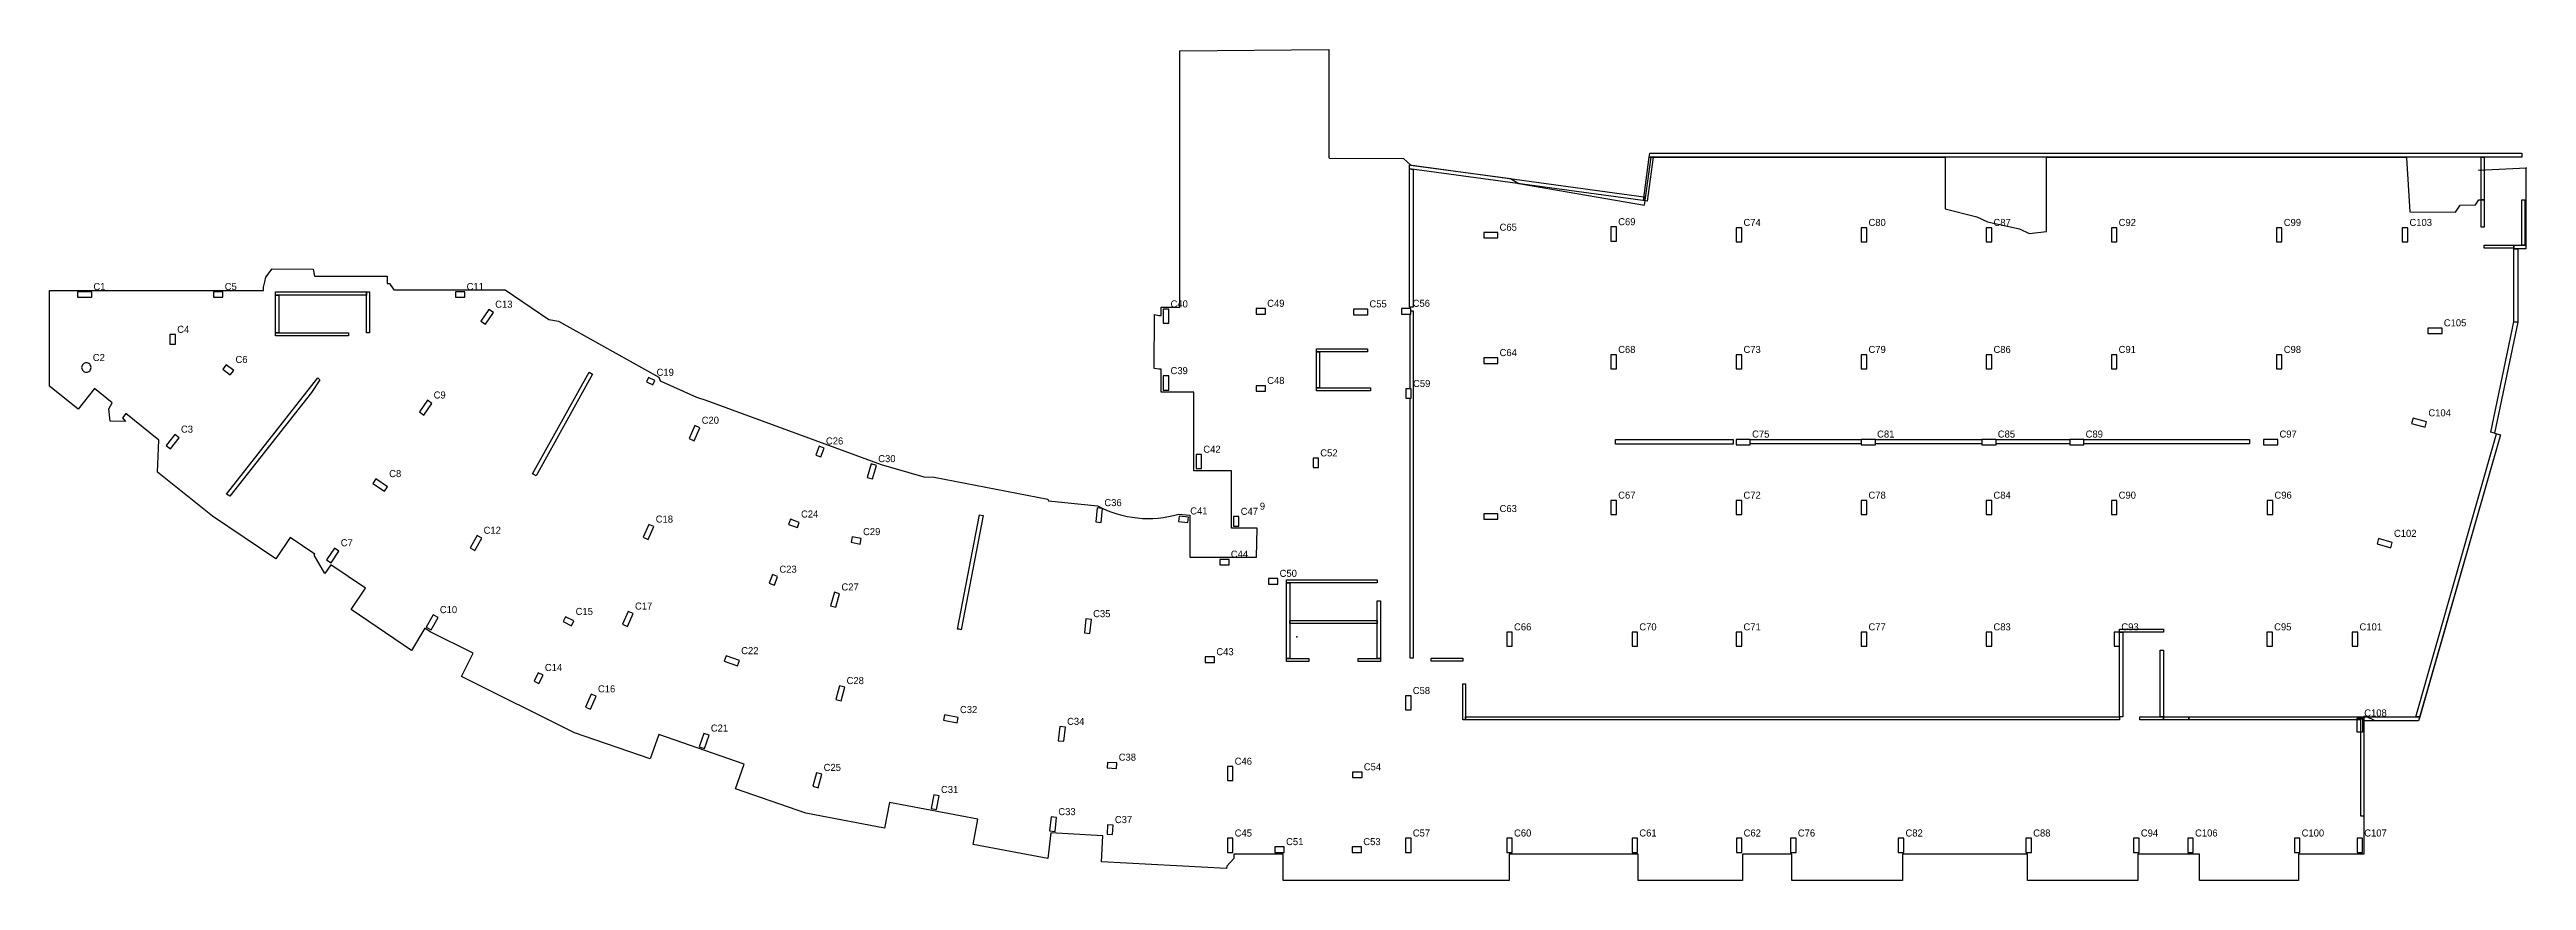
# Model space of a CAD drawing. Header units: inches. Extents: x 3282 to 9618, y 5323 to 56288.
# Drawn here: x 3292 to 9618, y 38059 to 40180 of the extents above; entities that cross this region are included whole.
import ezdxf

# ---------------------------------------------------------------- set-up
doc = ezdxf.new("R2010")
doc.units = ezdxf.units.IN
for name, color, linetype in [('BOUNDARY', 1, 'Continuous'), ('COL-LABEL', 2, 'Continuous'), ('COLS', 2, 'Continuous'), ('DATUM', 7, 'Continuous'), ('FLOOR NUMBER', 3, 'Continuous'), ('WALL', 4, 'Continuous')]:
    doc.layers.add(name, color=color, linetype=linetype)

msp = doc.modelspace()

# ---------------------------------------------------------------- texts
at = {"layer": 'COL-LABEL'}
for s, p in [('C65', (6995.8, 39717.3)), ('C69', (7298.7, 39731.4)), ('C74', (7618.7, 39729.5)), ('C80', (7938, 39729.5)), ('C87', (8257.2, 39729.5)), ('C92', (8576.9, 39729.5)), ('C99', (8998.6, 39729.5)), ('C103', (9319.7, 39729.5)), ('C1', (3404.4, 39566)), ('C5', (3739.7, 39566)), ('C11', (4357.5, 39566)), ('C13', (4430.5, 39520.8)), ('C40', (6155.4, 39521.6)), ('C49', (6402.2, 39523.1)), ('C55', (6663.4, 39521.6)), ('C56', (6773.8, 39523.1)), ('C105', (9407.4, 39473.4)), ('C4', (3618.4, 39456.7)), ('C64', (6995.8, 39397.3)), ('C68', (7298.7, 39405.4)), ('C73', (7618.7, 39405.4)), ('C79', (7938, 39405.4)), ('C86', (8257.2, 39405.4)), ('C91', (8576.9, 39405.4)), ('C98', (8998.6, 39405.4)), ('C2', (3402.8, 39384.8)), ('C6', (3767.2, 39379.8)), ('C19', (4842.7, 39347.1)), ('C39', (6155.4, 39351.3)), ('C9', (4273.3, 39289.1)), ('C48', (6402.2, 39326.2)), ('C59', (6774.8, 39318.5)), ('C20', (4957.9, 39224.6)), ('C104', (9368, 39243.6)), ('C3', (3627.9, 39202)), ('C26', (5275.3, 39171.8)), ('C42', (6239.1, 39150.6)), ('C52', (6537.8, 39141.3)), ('C75', (7640.7, 39189.4)), ('C81', (7960, 39189.4)), ('C85', (8268.2, 39189.4)), ('C89', (8492.6, 39189.4)), ('C97', (8987.7, 39189.4)), ('C8', (4159.8, 39088.5)), ('C30', (5408.8, 39126.7)), ('C67', (7298.7, 39033.4)), ('C72', (7618.7, 39033.4)), ('C78', (7938, 39033.4)), ('C84', (8257.2, 39033.4)), ('C90', (8576.9, 39033.4)), ('C96', (8974.9, 39033.4)), ('C18', (4840.5, 38972.4)), ('C24', (5211.6, 38985.3)), ('C36', (5986.4, 39014.4)), ('C41', (6205.7, 38993.2)), ('C47', (6334.6, 38992.1)), ('C63', (6995.8, 38999.3)), ('C7', (4036, 38912)), ('C12', (4401, 38943.8)), ('C29', (5370, 38940.4)), ('C102', (9280.1, 38936)), ('C23', (5156.4, 38844.5)), ('C44', (6309.4, 38882.9)), ('C50', (6434, 38833.9)), ('C27', (5314.8, 38799.2)), ('C10', (4289.1, 38741.3)), ('C15', (4636, 38736.7)), ('C17', (4787.6, 38750.4)), ('C35', (5957.7, 38731)), ('C22', (5058.8, 38636.6)), ('C66', (7032.7, 38697.3)), ('C70', (7352.7, 38697.3)), ('C71', (7618.7, 38697.3)), ('C77', (7938, 38697.3)), ('C83', (8257.2, 38697.3)), ('C93', (8583.8, 38697.3)), ('C95', (8974.1, 38697.3)), ('C101', (9192.1, 38697.3)), ('C14', (4557.4, 38593.7)), ('C43', (6272.4, 38634)), ('C16', (4693, 38539.1)), ('C28', (5328, 38560.2)), ('C58', (6774.1, 38534.8)), ('C32', (5617.6, 38486.2)), ('C34', (5891.2, 38456.1)), ('C108', (9204.2, 38477.6)), ('C21', (4981.2, 38439)), ('C25', (5269.4, 38338.6)), ('C38', (6023, 38364.7)), ('C46', (6319.2, 38354.4)), ('C54', (6649, 38340.2)), ('C31', (5569.1, 38282.3)), ('C33', (5868.8, 38225.7)), ('C37', (6013.2, 38205.4)), ('C45', (6319.2, 38171.2)), ('C51', (6450.5, 38149.2)), ('C53', (6647.7, 38149.2)), ('C57', (6774.1, 38171.2)), ('C60', (7032.7, 38171.2)), ('C61', (7352.7, 38171.2)), ('C62', (7619.1, 38171.2)), ('C76', (7757.5, 38171.2)), ('C82', (8032.5, 38171.2)), ('C88', (8358.6, 38171.2)), ('C94', (8633.6, 38171.2)), ('C106', (8772.1, 38171.2)), ('C100', (9044.3, 38171.2)), ('C107', (9204.2, 38171.2))]:
    msp.add_text(s, height=18, dxfattribs=at).set_placement(p)
at = {"layer": 'FLOOR NUMBER'}
msp.add_text('9', height=18, dxfattribs=at).set_placement((6383.4, 39005.4))

# ---------------------------------------------------------------- linework, layer by layer
at = {"layer": 'BOUNDARY'}
msp.add_lwpolyline([(3839, 39565.1), (3839, 39572.9), (3842.5, 39586.8), (3845.1, 39598.5), (3861, 39620.3), (3966, 39619.2), (3969, 39601.2), (4154.7, 39601.2), (4154.7, 39582.4), (4160.7, 39582.4), (4171.9, 39566.9), (4456.2, 39566.9), (4567.7, 39491.2), (4592, 39486.4), (4848.6, 39343.9), (4851.7, 39333.9), (4944.9, 39292.6), (4968.8, 39285.1), (5416.6, 39120.4), (5525, 39089.3), (5551.7, 39088.3), (5842.3, 39032.4), (5843.7, 39027.9), (5969, 39015.2, 0.197511), (6176.4, 38994.2), (6204.8, 38991.3), (6204.8, 38883.8), (6374.7, 38883.8), (6376.4, 38958.2), (6310.8, 38958.2), (6310.8, 39104.7), (6215.2, 39104.7), (6215.2, 39305.7), (6131.8, 39305.7), (6131.8, 39364), (6125.8, 39364), (6113.3, 39366.1), (6114.1, 39503.6), (6125.8, 39501), (6131.8, 39501), (6131.8, 39522.1), (6179, 39522.1), (6179, 40176.8), (6560, 40179.7), (6560, 39904), (6561.7, 39902.4), (6750.3, 39901.3), (6769.4, 39885), (6775.3, 39884), (7023.9, 39850.3), (7045, 39837.5), (7366.2, 39782.2), (7382.6, 39905), (8133.7, 39905), (8133.7, 39773.5), (8214.7, 39752.6), (8241.8, 39740), (8323.9, 39722.2), (8348.2, 39710.6), (8392.9, 39715.6), (8392.9, 39905), (9310.3, 39905), (9312.5, 39903.1), (9320.2, 39765.6), (9436.9, 39764.3), (9449.2, 39782.3), (9488.2, 39783.3), (9497.1, 39796), (9503.1, 39796), (9503.1, 39870), (9495.6, 39872.3), (9618.5, 39877.6), (9616.8, 39876.9), (9616.8, 39670.8), (9596.6, 39670.8), (9596.6, 39483.7), (9537, 39200.7), (9551.8, 39196.4), (9343.1, 38466.8), (9232.1, 38466.8), (9209.3, 38477.1), (9203.3, 38477.1), (9203.3, 38126.5), (9036.2, 38126.5), (9036.2, 38059.1), (8783.6, 38059.1), (8783.6, 38126.5), (8625.5, 38126.5), (8625.5, 38059.1), (8343.7, 38059.1), (8343.7, 38126.5), (8024.5, 38126.5), (8024.5, 38059.1), (7742.6, 38059.1), (7742.6, 38126.5), (7616.6, 38126.5), (7616.6, 38059.1), (7349.6, 38059.1), (7349.6, 38126.5), (7020.5, 38126.5), (7020.5, 38059.1), (6443.2, 38059.1), (6443.2, 38126.5), (6316.7, 38126.5), (6316.7, 38115.1), (6299, 38095.3), (6298.7, 38089.4), (5979.1, 38107), (5982.7, 38172.9), (5849.6, 38180.2), (5842.4, 38114.9), (5651.2, 38150.6), (5663.3, 38215.6), (5437.2, 38257.7), (5425.1, 38192.8), (5223.9, 38230.4), (5044.5, 38292.5), (5066.4, 38355.8), (4848.1, 38431.4), (4826.5, 38369.1), (4633, 38436.1), (4344.6, 38580), (4374.1, 38639.1), (4264.8, 38693.6), (4250.8, 38703.1), (4216.9, 38646.3), (4062.4, 38750.3), (4099.3, 38805.1), (4010.6, 38864.7), (3995.4, 38842.2), (3968.5, 38889.3), (3970.2, 38891.9), (3906.8, 38934.6), (3869.9, 38879.9), (3708.6, 38988.5), (3567.7, 39101.4), (3571.7, 39182.8), (3487.1, 39250.7), (3478.3, 39239.6), (3486.1, 39230.3), (3447.1, 39231.1), (3443.8, 39263.1), (3452.4, 39278.5), (3407.1, 39314.9), (3365.6, 39262.2), (3292.3, 39321), (3292.3, 39565.1), (3373.3, 39565.1)], format="xyb", close=True, dxfattribs=at)
at = {"layer": 'COLS'}
for points in [[(6991.3, 39698.8), (6991.3, 39712.8), (6955.3, 39712.8), (6955.3, 39698.8)], [(7280.2, 39690.9), (7294.2, 39690.9), (7294.2, 39726.9), (7280.2, 39726.9)], [(7600.2, 39689), (7614.2, 39689), (7614.2, 39725), (7600.2, 39725)], [(7919.5, 39689), (7933.5, 39689), (7933.5, 39725), (7919.5, 39725)], [(8238.7, 39689), (8252.7, 39689), (8252.7, 39725), (8238.7, 39725)], [(8558.4, 39689), (8572.4, 39689), (8572.4, 39725), (8558.4, 39725)], [(8980.1, 39689), (8994.1, 39689), (8994.1, 39725), (8980.1, 39725)], [(9301.2, 39689), (9315.2, 39689), (9315.2, 39725), (9301.2, 39725)], [(3363.9, 39561.5), (3363.9, 39547.5), (3399.9, 39547.5), (3399.9, 39561.5)], [(3735.2, 39547.5), (3735.2, 39561.5), (3711.2, 39561.5), (3711.2, 39547.5)], [(4353, 39547.5), (4353, 39561.5), (4329, 39561.5), (4329, 39547.5)], [(4394.2, 39486.5), (4405.8, 39478.6), (4426, 39508.4), (4414.4, 39516.3)], [(6150.9, 39517.1), (6136.9, 39517.1), (6136.9, 39481.1), (6150.9, 39481.1)], [(6397.7, 39504.6), (6397.7, 39518.6), (6373.7, 39518.6), (6373.7, 39504.6)], [(6658.9, 39503.1), (6658.9, 39517.1), (6622.9, 39517.1), (6622.9, 39503.1)], [(6769.3, 39504.6), (6769.3, 39518.6), (6745.3, 39518.6), (6745.3, 39504.6)], [(3599.9, 39428.2), (3613.9, 39428.2), (3613.9, 39452.2), (3599.9, 39452.2)], [(9402.9, 39454.9), (9402.9, 39468.9), (9366.9, 39468.9), (9366.9, 39454.9)], [(3398.3, 39368.3), (3398.1, 39370.6), (3397.4, 39372.9), (3396.3, 39374.9), (3394.8, 39376.8), (3393, 39378.2), (3390.9, 39379.4), (3388.7, 39380), (3386.3, 39380.3), (3384, 39380), (3381.7, 39379.4), (3379.7, 39378.2), (3377.8, 39376.8), (3376.4, 39374.9), (3375.2, 39372.9), (3374.6, 39370.6), (3374.3, 39368.3), (3374.6, 39365.9), (3375.2, 39363.7), (3376.4, 39361.6), (3377.8, 39359.8), (3379.7, 39358.3), (3381.7, 39357.2), (3384, 39356.5), (3386.3, 39356.3), (3388.7, 39356.5), (3390.9, 39357.2), (3393, 39358.3), (3394.8, 39359.8), (3396.3, 39361.6), (3397.4, 39363.7), (3398.1, 39365.9)], [(3754, 39349.4), (3762.7, 39360.4), (3743.8, 39375.3), (3735.2, 39364.3)], [(6991.3, 39378.8), (6991.3, 39392.8), (6955.3, 39392.8), (6955.3, 39378.8)], [(7280.2, 39364.9), (7294.2, 39364.9), (7294.2, 39400.9), (7280.2, 39400.9)], [(7600.2, 39364.9), (7614.2, 39364.9), (7614.2, 39400.9), (7600.2, 39400.9)], [(7919.5, 39364.9), (7933.5, 39364.9), (7933.5, 39400.9), (7919.5, 39400.9)], [(8238.7, 39364.9), (8252.7, 39364.9), (8252.7, 39400.9), (8238.7, 39400.9)], [(8558.4, 39364.9), (8572.4, 39364.9), (8572.4, 39400.9), (8558.4, 39400.9)], [(8980.1, 39364.9), (8994.1, 39364.9), (8994.1, 39400.9), (8980.1, 39400.9)], [(4821.8, 39342.6), (4816.9, 39331.6), (4833.4, 39324.3), (4838.2, 39335.3)], [(6150.9, 39346.8), (6136.9, 39346.8), (6136.9, 39310.8), (6150.9, 39310.8)], [(6397.7, 39307.7), (6397.7, 39321.7), (6373.7, 39321.7), (6373.7, 39307.7)], [(6770.3, 39314), (6756.3, 39314), (6756.3, 39290), (6770.3, 39290)], [(4237, 39254.8), (4248.6, 39247), (4268.8, 39276.8), (4257.2, 39284.6)], [(9359.7, 39215.8), (9363.5, 39229.2), (9328.9, 39239.1), (9325.1, 39225.7)], [(3590.2, 39169.2), (3601.2, 39160.6), (3623.4, 39188.9), (3612.4, 39197.5)], [(4926, 39187.2), (4938.7, 39181.5), (4953.4, 39214.4), (4940.6, 39220.1)], [(5270.8, 39162.5), (5257.7, 39167.3), (5249.5, 39144.7), (5262.6, 39139.9)], [(7636.2, 39170.9), (7636.2, 39184.9), (7600.2, 39184.9), (7600.2, 39170.9)], [(7955.5, 39170.9), (7955.5, 39184.9), (7919.5, 39184.9), (7919.5, 39170.9)], [(8263.7, 39170.9), (8263.7, 39184.9), (8227.7, 39184.9), (8227.7, 39170.9)], [(8488.1, 39170.9), (8488.1, 39184.9), (8452.1, 39184.9), (8452.1, 39170.9)], [(8983.2, 39170.9), (8983.2, 39184.9), (8947.2, 39184.9), (8947.2, 39170.9)], [(5380.9, 39087.6), (5394.3, 39083.8), (5404.3, 39118.4), (5390.8, 39122.2)], [(6234.6, 39146.1), (6220.6, 39146.1), (6220.6, 39110.1), (6234.6, 39110.1)], [(6533.3, 39136.8), (6519.3, 39136.8), (6519.3, 39112.8), (6533.3, 39112.8)], [(4147.5, 39052.3), (4155.3, 39063.9), (4125.5, 39084), (4117.6, 39072.4)], [(5184.6, 38980.8), (5179.8, 38967.7), (5202.4, 38959.5), (5207.1, 38972.6)], [(5964.4, 38974.1), (5978.3, 38972.7), (5981.9, 39008.5), (5968, 39009.9)], [(6199.8, 38972.3), (6201.2, 38986.3), (6177.3, 38988.7), (6175.9, 38974.8)], [(6316.1, 38963.6), (6330.1, 38963.6), (6330.1, 38987.6), (6316.1, 38987.6)], [(6991.3, 38980.8), (6991.3, 38994.8), (6955.3, 38994.8), (6955.3, 38980.8)], [(7280.2, 38992.9), (7294.2, 38992.9), (7294.2, 39028.9), (7280.2, 39028.9)], [(7600.2, 38992.9), (7614.2, 38992.9), (7614.2, 39028.9), (7600.2, 39028.9)], [(7919.5, 38992.9), (7933.5, 38992.9), (7933.5, 39028.9), (7919.5, 39028.9)], [(8238.7, 38992.9), (8252.7, 38992.9), (8252.7, 39028.9), (8238.7, 39028.9)], [(8558.4, 38992.9), (8572.4, 38992.9), (8572.4, 39028.9), (8558.4, 39028.9)], [(8956.4, 38992.9), (8970.4, 38992.9), (8970.4, 39028.9), (8956.4, 39028.9)], [(3999.8, 38877.6), (4011.4, 38869.8), (4031.5, 38899.6), (4019.9, 38907.5)], [(4366.5, 38908.1), (4378.7, 38901.1), (4396.5, 38932.4), (4384.4, 38939.3)], [(4808.6, 38935), (4821.4, 38929.3), (4836, 38962.2), (4823.2, 38967.9)], [(5362.9, 38917.6), (5365.5, 38931.4), (5341.9, 38935.9), (5339.3, 38922.1)], [(9271.7, 38908.1), (9275.6, 38921.6), (9241, 38931.5), (9237.1, 38918)], [(6304.9, 38864.4), (6304.9, 38878.4), (6280.9, 38878.4), (6280.9, 38864.4)], [(5151.9, 38835.2), (5138.7, 38840), (5130.5, 38817.5), (5143.7, 38812.7)], [(5286.9, 38760.1), (5300.4, 38756.2), (5310.3, 38790.8), (5296.9, 38794.7)], [(6429.5, 38815.4), (6429.5, 38829.4), (6405.5, 38829.4), (6405.5, 38815.4)], [(4254.6, 38705.5), (4266.8, 38698.6), (4284.6, 38729.8), (4272.4, 38736.8)], [(4625.2, 38709), (4631.5, 38721.5), (4610, 38732.2), (4603.7, 38719.7)], [(4756, 38712.8), (4768.8, 38707.3), (4783.1, 38740.3), (4770.3, 38745.9)], [(5935.7, 38690.7), (5949.6, 38689.3), (5953.2, 38725.1), (5939.3, 38726.5)], [(7028.2, 38692.8), (7014.2, 38692.8), (7014.2, 38656.8), (7028.2, 38656.8)], [(7348.2, 38692.8), (7334.2, 38692.8), (7334.2, 38656.8), (7348.2, 38656.8)], [(7600.2, 38656.8), (7614.2, 38656.8), (7614.2, 38692.8), (7600.2, 38692.8)], [(7919.5, 38656.8), (7933.5, 38656.8), (7933.5, 38692.8), (7919.5, 38692.8)], [(8238.7, 38656.8), (8252.7, 38656.8), (8252.7, 38692.8), (8238.7, 38692.8)], [(8565.3, 38656.8), (8579.3, 38656.8), (8579.3, 38692.8), (8565.3, 38692.8)], [(8955.6, 38656.8), (8969.6, 38656.8), (8969.6, 38692.8), (8955.6, 38692.8)], [(9173.6, 38656.8), (9187.6, 38656.8), (9187.6, 38692.8), (9173.6, 38692.8)], [(5049.7, 38607.1), (5054.3, 38620.3), (5020.3, 38632.1), (5015.7, 38618.9)], [(6267.9, 38615.5), (6267.9, 38629.5), (6243.9, 38629.5), (6243.9, 38615.5)], [(4552.9, 38582.9), (4540.4, 38589.2), (4529.7, 38567.7), (4542.2, 38561.5)], [(4661.4, 38501.6), (4674.2, 38496), (4688.5, 38529.1), (4675.6, 38534.6)], [(5300.8, 38520.9), (5314.3, 38517.3), (5323.5, 38552.1), (5310, 38555.7)], [(6755.6, 38494.3), (6769.6, 38494.3), (6769.6, 38530.3), (6755.6, 38530.3)], [(5610.5, 38461.3), (5613.1, 38475.1), (5577.7, 38481.7), (5575.1, 38467.9)], [(9199.7, 38473.1), (9199.7, 38437.1), (9185.7, 38437.1), (9185.7, 38473.1)], [(4951.7, 38400.5), (4964.9, 38395.9), (4976.7, 38429.9), (4963.5, 38434.5)], [(5868.8, 38415.8), (5882.7, 38414.3), (5886.7, 38450.1), (5872.8, 38451.6)], [(6017.7, 38344.9), (6018.5, 38358.9), (5994.5, 38360.2), (5993.7, 38346.2)], [(6300.7, 38313.9), (6314.7, 38313.9), (6314.7, 38349.9), (6300.7, 38349.9)], [(5242.1, 38299.3), (5255.6, 38295.8), (5264.9, 38330.6), (5251.3, 38334.1)], [(5544.2, 38242.4), (5558, 38239.8), (5564.6, 38275.2), (5550.8, 38277.8)], [(6644.5, 38321.7), (6644.5, 38335.7), (6620.5, 38335.7), (6620.5, 38321.7)], [(5846.4, 38185.4), (5860.3, 38183.9), (5864.3, 38219.7), (5850.4, 38221.2)], [(6008.7, 38200.1), (5994.7, 38200.9), (5993.4, 38177), (6007.4, 38176.2)], [(6300.7, 38130.7), (6314.7, 38130.7), (6314.7, 38166.7), (6300.7, 38166.7)], [(6755.6, 38130.7), (6769.6, 38130.7), (6769.6, 38166.7), (6755.6, 38166.7)], [(7014.2, 38130.7), (7028.2, 38130.7), (7028.2, 38166.7), (7014.2, 38166.7)], [(7334.2, 38130.7), (7348.2, 38130.7), (7348.2, 38166.7), (7334.2, 38166.7)], [(7600.6, 38130.7), (7614.6, 38130.7), (7614.6, 38166.7), (7600.6, 38166.7)], [(7739, 38130.7), (7753, 38130.7), (7753, 38166.7), (7739, 38166.7)], [(8014, 38130.7), (8028, 38130.7), (8028, 38166.7), (8014, 38166.7)], [(8340.1, 38130.7), (8354.1, 38130.7), (8354.1, 38166.7), (8340.1, 38166.7)], [(8615.1, 38130.7), (8629.1, 38130.7), (8629.1, 38166.7), (8615.1, 38166.7)], [(8753.6, 38130.7), (8767.6, 38130.7), (8767.6, 38166.7), (8753.6, 38166.7)], [(9025.8, 38130.7), (9039.8, 38130.7), (9039.8, 38166.7), (9025.8, 38166.7)], [(9185.7, 38130.7), (9199.7, 38130.7), (9199.7, 38166.7), (9185.7, 38166.7)], [(6446, 38130.7), (6446, 38144.7), (6422, 38144.7), (6422, 38130.7)], [(6643.2, 38130.7), (6643.2, 38144.7), (6619.2, 38144.7), (6619.2, 38130.7)]]:
    msp.add_lwpolyline(points, close=True, dxfattribs=at)
at = {"layer": 'DATUM'}
msp.add_point((6477.6, 38680.8), dxfattribs=at)
at = {"layer": 'WALL'}
for points in [[(7363, 39794.1), (7361.9, 39794.3), (6765.3, 39875.3), (6765.3, 39885.3), (7364.4, 39804)], [(6775.3, 39522.1), (6774.5, 39522.1), (6765.3, 39522.1), (6765.3, 39875.3), (6775.3, 39873.9)], [(7372.9, 39792.8), (7367.5, 39793.5), (7363, 39794.1), (7378.1, 39905), (7388.2, 39905)], [(9443.3, 39905), (9335.4, 39905), (7378.1, 39905), (7379.4, 39915), (9606.8, 39915), (9606.8, 39905)], [(9510.8, 39796), (9503.1, 39796), (9503.1, 39905), (9510.8, 39905)], [(9504, 39726.8), (9503.1, 39726.8), (9503.1, 39796), (9510.8, 39796), (9510.8, 39726.8)], [(9614.6, 39680.8), (9606.8, 39680.8), (9606.8, 39796), (9614.6, 39796)], [(9510.8, 39673.1), (9510.8, 39680.8), (9586.6, 39680.8), (9586.6, 39673.1)], [(9616.8, 39670.8), (9605, 39670.8), (9586.6, 39670.8), (9586.6, 39680.8), (9616.8, 39680.8)], [(9596.6, 39483.7), (9586.6, 39484.7), (9586.6, 39670.8), (9596.6, 39670.8)], [(4101.5, 39553.1), (4051.8, 39553.1), (3869.5, 39553.1), (3869.5, 39561.1), (4101.5, 39561.1)], [(3869.5, 39457.1), (3869.5, 39505.4), (3869.5, 39553.1), (3877.5, 39553.1), (3877.5, 39457.1)], [(4101.5, 39457.1), (4101.5, 39505.4), (4101.5, 39561.1), (4109.5, 39561.1), (4109.5, 39457.1)], [(6767.7, 38626.1), (6767.7, 38664.8), (6767.7, 39290), (6770.3, 39290), (6770.3, 39314), (6767.7, 39314), (6767.7, 39504.6), (6769.3, 39504.6), (6769.3, 39513.1), (6775.3, 39513.1), (6775.3, 38626.1)], [(9537, 39200.7), (9527.3, 39203.5), (9586.6, 39484.7), (9596.6, 39483.7)], [(4055.5, 39449.1), (4051.8, 39449.1), (3869.5, 39449.1), (3869.5, 39457.1), (4055.5, 39457.1)], [(6528.2, 39408.3), (6528.2, 39416.3), (6658.3, 39416.3), (6658.3, 39408.3)], [(4534.8, 39091.9), (4526.1, 39096.8), (4670.1, 39356.1), (4678.9, 39351.2)], [(6528.2, 39316.3), (6528.2, 39347.8), (6528.2, 39408.3), (6536.2, 39408.3), (6536.2, 39316.3)], [(3752.4, 39039.7), (3744.1, 39045.3), (3977.4, 39341.6), (3982.9, 39337.2), (3961, 39304.7)], [(6528.2, 39308.3), (6528.2, 39308.3), (6528.2, 39316.3), (6666.3, 39316.3), (6666.3, 39308.3)], [(7592.3, 39172.9), (7583.2, 39172.9), (7292.2, 39172.9), (7292.2, 39184.9), (7592.3, 39184.9)], [(7636.2, 39173.3), (7636.2, 39184.9), (7919.5, 39184.9), (7919.5, 39173.3)], [(7955.5, 39173.3), (7955.5, 39184.9), (8227.7, 39184.9), (8227.7, 39173.3)], [(8452.1, 39173.3), (8445.8, 39173.3), (8263.7, 39173.3), (8263.7, 39184.9), (8452.1, 39184.9)], [(8911.3, 39173.3), (8904.1, 39173.3), (8488.1, 39173.3), (8488.1, 39184.9), (8911.3, 39184.9)], [(9346, 38476.8), (9335.6, 38476.8), (9542.2, 39199.2), (9551.8, 39196.4)], [(5620.9, 38698.9), (5615.3, 38700), (5611.1, 38700.8), (5667.2, 38992.1), (5677, 38990.2)], [(6639.7, 38818.7), (6531.9, 38818.7), (6451.7, 38818.7), (6451.7, 38826.7), (6683.3, 38826.7), (6683.3, 38818.7)], [(6451.7, 38625.7), (6451.7, 38638.6), (6451.7, 38818.7), (6459.7, 38818.7), (6459.7, 38625.7)], [(6565.7, 38714.7), (6565.7, 38714.7), (6459.7, 38714.7), (6459.7, 38722.7), (6683.3, 38722.7), (6683.3, 38714.7)], [(6691.3, 38625.7), (6683.3, 38625.7), (6683.3, 38772.7), (6691.3, 38772.7)], [(8688.5, 38692.8), (8683.3, 38692.8), (8579.3, 38692.8), (8579.3, 38700.8), (8691.3, 38700.8), (8691.3, 38692.8)], [(8587.3, 38476.8), (8580.6, 38476.8), (8579.3, 38476.8), (8579.3, 38692.8), (8587.3, 38692.8)], [(6464.5, 38617.7), (6451.7, 38617.7), (6451.7, 38625.7), (6508.7, 38625.7), (6508.7, 38617.7)], [(6691.3, 38617.7), (6683.3, 38617.7), (6634.3, 38617.7), (6634.3, 38625.7), (6691.3, 38625.7)], [(6855.4, 38618.5), (6820.7, 38618.5), (6820.7, 38626.1), (6901.5, 38626.1), (6901.5, 38618.5)], [(8688.5, 38476.8), (8683.3, 38476.8), (8683.3, 38646.8), (8691.3, 38646.8), (8691.3, 38476.8)], [(6909.1, 38469.2), (6901.5, 38469.2), (6901.5, 38560.7), (6909.1, 38560.7)], [(8499.8, 38469.2), (8472.8, 38469.2), (6909.1, 38469.2), (6909.1, 38476.8), (8579.3, 38476.8), (8579.3, 38469.2)], [(8631.3, 38468.8), (8631.3, 38470), (8631.3, 38476.8), (8691.3, 38476.8), (8691.3, 38468.8)], [(8756.1, 38469.2), (8742.4, 38469.2), (8691.3, 38469.2), (8691.3, 38476.8), (8756.1, 38476.8)], [(8985, 38469.2), (8958, 38469.2), (8756.1, 38469.2), (8756.1, 38476.8), (9195.3, 38476.8), (9195.3, 38469.2)], [(9195.3, 38223.2), (9195.3, 38244.6), (9195.3, 38476.8), (9203.3, 38476.8), (9203.3, 38223.2)], [(9343.1, 38466.8), (9227.6, 38466.8), (9203.3, 38466.8), (9203.3, 38476.8), (9346, 38476.8)]]:
    msp.add_lwpolyline(points, close=True, dxfattribs=at)

msp.set_redraw_order([(e.dxf.handle, doc.entitydb.next_handle()) for e in msp.query("TEXT MTEXT ATTDEF DIMENSION ARC_DIMENSION")])  # texts and dimensions are drawn at this point

doc.saveas('drawing.dxf')
